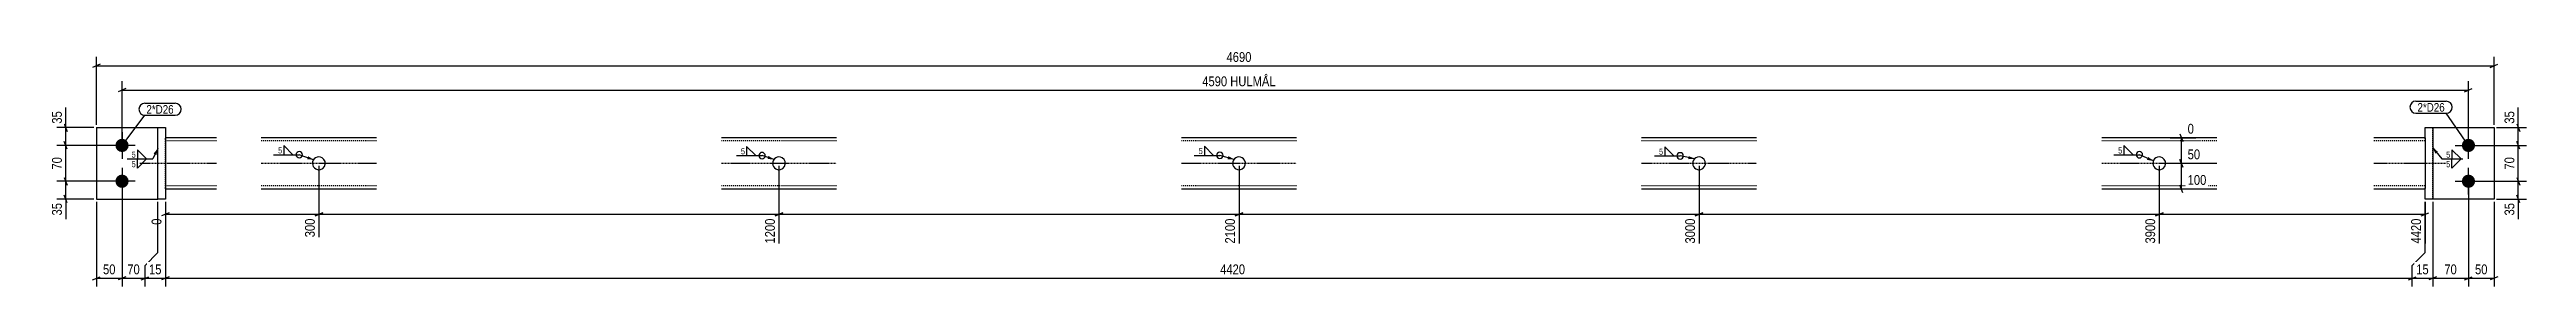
# Model space of a CAD drawing. Header units: millimetres. Extents: x 8 to 16338, y 12 to 475.
# Drawn here: x 8 to 4853, y 12 to 475 of the extents above; entities that cross this region are included whole.
import ezdxf

# ---------------------------------------------------------------- set-up
doc = ezdxf.new("R2010")
doc.units = ezdxf.units.MM
doc.linetypes.add('DXK_LINE_DOT2', pattern=[3.9198, 1.9599, -1.9599])
doc.linetypes.add('DXK_LINE_DOT3', pattern=[5.9187, 2.979, -0.9799, 0.9799, -0.9799])
for name, color, linetype in [('MÅLSÆTNING', 7, 'Continuous'), ('STÅL', 7, 'Continuous'), ('TEKST', 7, 'Continuous')]:
    doc.layers.add(name, color=color, linetype=linetype)
doc.styles.add('Arial Narrow', font='ARIALN.TTF', dxfattribs={"height": 0.2})

msp = doc.modelspace()

# ---------------------------------------------------------------- hatches: boundary and pattern name
at = {"layer": 'STÅL', "linetype": 'Continuous'}
for points in [[(149.8, 274.5, -1), (149.8, 300.5, -1)], [(4739.8, 300.5, -1), (4739.8, 274.5, -1)], [(149.8, 204.5, -1), (149.8, 230.5, -1)], [(4739.8, 230.5, -1), (4739.8, 204.5, -1)]]:
    msp.add_hatch(color=96, dxfattribs=at).paths.add_polyline_path(points)
at = {"layer": 'TEKST', "linetype": 'Continuous'}
for points in [[(211.5, 271.5), (219.8, 281.5), (217.2, 268.9)], [(513.9, 266.5), (524.6, 259.4), (511.8, 260.7)], [(1414.4, 266.9), (1425.4, 260.2), (1412.6, 260.9)], [(2314.2, 266.6), (2325.4, 260.2), (2312.5, 260.6)], [(3214.8, 266.7), (3226.4, 261.2), (3213.5, 260.6)], [(4113.3, 265), (4123.5, 257.1), (4110.8, 259.3)]]:
    msp.add_hatch(color=3, dxfattribs=at).paths.add_polyline_path(points)

# ---------------------------------------------------------------- linework, layer by layer
at = {"layer": 'MÅLSÆTNING', "color": 7, "linetype": 'Continuous'}
for p, q in [((107.3, 446), (92.3, 440)), ((99.8, 327.5), (99.8, 460.7)), ((99.8, 443), (4789.8, 443)), ((4782.3, 440), (4797.3, 446)), ((4789.8, 327.5), (4789.8, 460.7)), ((157.3, 398.4), (142.3, 392.4)), ((149.8, 292.5), (149.8, 413.2)), ((149.8, 395.4), (4739.8, 395.4)), ((4732.3, 392.4), (4747.3, 398.4)), ((4739.8, 292.5), (4739.8, 413.2)), ((94.8, 322.5), (22, 322.5)), ((36.8, 330), (42.8, 315)), ((42.8, 280), (36.8, 295)), ((42.8, 280), (36.8, 295)), ((39.8, 287.5), (39.8, 322.5)), ((4794.8, 322.5), (4853.2, 322.5)), ((4834.2, 330), (4840.2, 315)), ((4840.2, 280), (4834.2, 295)), ((4840.2, 280), (4834.2, 295)), ((4837.2, 287.5), (4837.2, 322.5)), ((144.8, 287.5), (22, 287.5)), ((144.8, 287.5), (22, 287.5)), ((39.8, 217.5), (39.8, 287.5)), ((534.8, 247.5), (534.8, 108)), ((534.8, 247.5), (534.8, 108)), ((1434.8, 247.5), (1434.8, 95.8)), ((2334.8, 247.5), (2334.8, 95.8)), ((2334.8, 247.5), (2334.8, 95.8)), ((3234.8, 247.5), (3234.8, 95.8)), ((3234.8, 247.5), (3234.8, 95.8)), ((4134.8, 247.5), (4134.8, 95.8)), ((4134.8, 247.5), (4134.8, 95.8)), ((4139.8, 252.5), (4218.5, 252.5)), ((4175.3, 260), (4181.3, 245)), ((4178.3, 202.5), (4178.3, 252.5)), ((4744.8, 287.5), (4853.2, 287.5)), ((4744.8, 287.5), (4853.2, 287.5)), ((4837.2, 217.5), (4837.2, 287.5)), ((144.8, 217.5), (22, 217.5)), ((36.8, 225), (42.8, 210)), ((149.8, 212.5), (149.8, 12)), ((4156.5, 202.5), (4230.7, 202.5)), ((4181.3, 195), (4175.3, 210)), ((4739.8, 212.5), (4739.8, 12)), ((4744.8, 217.5), (4853.2, 217.5)), ((4744.8, 217.5), (4853.2, 217.5)), ((4834.2, 225), (4840.2, 210)), ((4834.2, 225), (4840.2, 210)), ((4837.2, 182.5), (4837.2, 217.5)), ((94.8, 182.5), (22, 182.5)), ((42.8, 175), (36.8, 190)), ((99.8, 177.5), (99.8, 12)), ((219.8, 78), (219.8, 177.5)), ((242.3, 156), (227.3, 150)), ((234.8, 177.5), (234.8, 132.4)), ((234.8, 153), (534.8, 153)), ((542.3, 156), (527.3, 150)), ((527.3, 150), (542.3, 156)), ((534.8, 153), (1434.8, 153)), ((1427.3, 150), (1442.3, 156)), ((2342.3, 156), (2327.3, 150)), ((2327.3, 150), (2342.3, 156)), ((2334.8, 153), (3234.8, 153)), ((3242.3, 156), (3227.3, 150)), ((3227.3, 150), (3242.3, 156)), ((3234.8, 153), (4134.8, 153)), ((4142.3, 156), (4127.3, 150)), ((4127.3, 150), (4142.3, 156)), ((4134.8, 153), (4654.8, 153)), ((4647.3, 150), (4662.3, 156)), ((4654.8, 177.5), (4654.8, 95.8)), ((4789.8, 177.5), (4789.8, 12)), ((4794.8, 182.5), (4853.2, 182.5)), ((4840.2, 175), (4834.2, 190)), ((194.8, 53), (219.8, 78)), ((194.8, 12), (194.8, 53)), ((4629.8, 12), (4629.8, 53)), ((4629.8, 12), (4629.8, 53)), ((92.3, 25), (107.3, 31)), ((157.3, 31), (142.3, 25)), ((149.8, 28), (194.8, 28)), ((187.3, 25), (202.3, 31)), ((242.3, 31), (227.3, 25)), ((242.3, 31), (227.3, 25)), ((234.8, 28), (4629.8, 28)), ((4622.3, 25), (4637.3, 31)), ((4622.3, 25), (4637.3, 31)), ((4677.3, 31), (4662.3, 25)), ((4732.3, 25), (4747.3, 31)), ((4739.8, 28), (4789.8, 28)), ((4797.3, 31), (4782.3, 25))]:
    msp.add_line(p, q, dxfattribs=at)
at = {"layer": 'STÅL', "color": 2, "linetype": 'Continuous'}
for p, q in [((99.8, 322.5), (219.8, 322.5)), ((99.8, 322.5), (99.8, 182.5)), ((219.8, 182.5), (219.8, 322.5)), ((219.8, 322.5), (234.8, 322.5)), ((234.8, 322.5), (234.8, 300.6)), ((334.8, 302.5), (234.8, 302.5)), ((234.8, 300.6), (234.8, 204.3)), ((647.3, 302.5), (422.3, 302.5)), ((1547.3, 302.5), (1322.3, 302.5)), ((2447.3, 302.5), (2222.3, 302.5)), ((3347.3, 302.5), (3122.3, 302.5)), ((4247.3, 302.5), (4022.3, 302.5)), ((4654.8, 302.5), (4554.8, 302.5)), ((4654.8, 300.6), (4654.8, 322.5)), ((4654.8, 322.5), (4669.8, 322.5)), ((4654.8, 300.6), (4654.8, 204.3)), ((4669.8, 322.5), (4789.8, 322.5)), ((4669.8, 322.5), (4669.8, 182.5)), ((4789.8, 322.5), (4789.8, 182.5)), ((234.8, 204.3), (234.8, 182.5)), ((234.8, 202.5), (334.8, 202.5)), ((422.3, 202.5), (647.3, 202.5)), ((1322.3, 202.5), (1547.3, 202.5)), ((2222.3, 202.5), (2447.3, 202.5)), ((3122.3, 202.5), (3347.3, 202.5)), ((4022.3, 202.5), (4247.3, 202.5)), ((4554.8, 202.5), (4654.8, 202.5)), ((4654.8, 182.5), (4654.8, 204.3)), ((99.8, 182.5), (219.8, 182.5)), ((234.8, 182.5), (219.8, 182.5)), ((4669.8, 182.5), (4654.8, 182.5)), ((4789.8, 182.5), (4669.8, 182.5))]:
    msp.add_line(p, q, dxfattribs=at)
at = {"layer": 'STÅL', "color": 96, "linetype": 'Continuous'}
for p, q in [((149.8, 313.5), (149.8, 261.5)), ((4739.8, 261.5), (4739.8, 313.5)), ((175.8, 287.5), (123.8, 287.5)), ((149.8, 243.5), (149.8, 191.5)), ((4713.8, 287.5), (4765.8, 287.5)), ((4739.8, 191.5), (4739.8, 243.5)), ((175.8, 217.5), (123.8, 217.5)), ((4713.8, 217.5), (4765.8, 217.5))]:
    msp.add_line(p, q, dxfattribs=at)
at = {"layer": 'STÅL', "color": 7, "linetype": 'DXK_LINE_DOT2'}
for p, q in [((219.8, 182.5), (219.8, 322.5)), ((234.8, 302.5), (234.8, 301.6)), ((234.8, 300.6), (234.8, 301.6)), ((234.8, 204.3), (234.8, 300.6)), ((334.8, 296.5), (234.8, 296.5)), ((647.3, 296.5), (422.3, 296.5)), ((1547.3, 296.5), (1322.3, 296.5)), ((2447.3, 296.5), (2222.3, 296.5)), ((3347.3, 296.5), (3122.3, 296.5)), ((4247.3, 296.5), (4022.3, 296.5)), ((4654.8, 296.5), (4554.8, 296.5)), ((4654.8, 302.5), (4654.8, 300.6)), ((4654.8, 300.6), (4654.8, 204.3)), ((4669.8, 182.5), (4669.8, 322.5)), ((334.8, 208.5), (234.8, 208.5)), ((234.8, 202.5), (234.8, 204.3)), ((647.3, 208.5), (422.3, 208.5)), ((1547.3, 208.5), (1322.3, 208.5)), ((2447.3, 208.5), (2222.3, 208.5)), ((3347.3, 208.5), (3122.3, 208.5)), ((4247.3, 208.5), (4022.3, 208.5)), ((4654.8, 208.5), (4554.8, 208.5)), ((4654.8, 203.4), (4654.8, 204.3)), ((4654.8, 203.4), (4654.8, 202.5))]:
    msp.add_line(p, q, dxfattribs=at)
at = {"layer": 'STÅL', "color": 7, "linetype": 'DXK_LINE_DOT3'}
for p, q in [((184.8, 252.5), (334.8, 252.5)), ((422.3, 252.5), (647.3, 252.5)), ((534.8, 252.5), (534.8, 252.5)), ((1322.3, 252.5), (1547.3, 252.5)), ((1434.8, 252.5), (1434.8, 252.5)), ((2222.3, 252.5), (2447.3, 252.5)), ((2334.8, 252.5), (2334.8, 252.5)), ((3122.3, 252.5), (3347.3, 252.5)), ((3234.8, 252.5), (3234.8, 252.5)), ((4022.3, 252.5), (4247.3, 252.5)), ((4134.8, 252.5), (4134.8, 252.5)), ((4554.8, 252.5), (4704.8, 252.5))]:
    msp.add_line(p, q, dxfattribs=at)
at = {"layer": 'STÅL', "color": 2, "linetype": 'Continuous'}
for centre, start, end in [((534.8, 252.5), 60.3737, 240.3737), ((534.8, 252.5), 240.3737, 60.3737), ((1434.8, 252.5), 60.3737, 240.3737), ((1434.8, 252.5), 240.3737, 60.3737), ((2334.8, 252.5), 30.3737, 210.3737), ((2334.8, 252.5), 210.3737, 30.3737), ((3234.8, 252.5), 60.3737, 240.3737), ((3234.8, 252.5), 240.3737, 60.3737), ((4134.8, 252.5), 60.3737, 240.3737), ((4134.8, 252.5), 240.3737, 60.3737)]:
    msp.add_arc(centre, 12.5, start, end, dxfattribs=at)
at = {"layer": 'TEKST', "color": 3, "linetype": 'Continuous'}
for p, q in [((219.8, 281.5), (210.1, 261.2)), ((524.6, 259.4), (496.5, 269.4)), ((1425.4, 260.2), (1401.8, 267.6)), ((2325.4, 260.2), (2297.3, 268.1)), ((3226.4, 261.2), (3197.7, 267)), ((4123.5, 257.1), (4096.1, 269.3))]:
    msp.add_line(p, q, dxfattribs=at)
for centre, start, end in [((496.5, 269.4), 90, 270), ((496.5, 269.4), 270, 90), ((1401.8, 267.6), 90, 270), ((1401.8, 267.6), 270, 90), ((2297.3, 268.1), 90, 270), ((2297.3, 268.1), 270, 90), ((3197.7, 267), 90, 270), ((3197.7, 267), 270, 90), ((4096.1, 269.3), 90, 270), ((4096.1, 269.3), 270, 90)]:
    msp.add_arc(centre, 6.25, start, end, dxfattribs=at)

# ---------------------------------------------------------------- wipeouts: each hides what was drawn before it
at = {"color": 0}
for points in [[(250.8, 349.5), (250.8, 367), (197.5, 367), (197.5, 349.5)], [(4693.4, 353.5), (4693.4, 371), (4640.1, 371), (4640.1, 353.5)]]:
    msp.add_wipeout(points, dxfattribs=at).dxf.layer = 'TEKST'

# ---------------------------------------------------------------- next in the draw order: wipeouts: each hides what was drawn before it
for points, layer in [([(2363.1, 446.8), (2363.1, 474.7), (2306.4, 474.7), (2306.4, 446.8)], 'MÅLSÆTNING'), ([(36, 358.3), (8, 358.3), (8, 326), (36, 326)], 'MÅLSÆTNING'), ([(4833.5, 358.3), (4805.5, 358.3), (4805.5, 326), (4833.5, 326)], 'MÅLSÆTNING'), ([(36, 268.7), (8, 268.7), (8, 236.3), (36, 236.3)], 'MÅLSÆTNING'), ([(4833.5, 268.7), (4805.5, 268.7), (4805.5, 236.3), (4833.5, 236.3)], 'MÅLSÆTNING'), ([(4833.5, 179), (4805.5, 179), (4805.5, 146.6), (4833.5, 146.6)], 'MÅLSÆTNING'), ([(188.4, 31.8), (188.4, 59.8), (156.1, 59.8), (156.1, 31.8)], 'MÅLSÆTNING'), ([(2350.6, 31.8), (2350.6, 59.8), (2293.9, 59.8), (2293.9, 31.8)], 'MÅLSÆTNING'), ([(4780.9, 31.8), (4780.9, 59.8), (4748.6, 59.8), (4748.6, 31.8)], 'MÅLSÆTNING'), ([(250.8, 349.5), (250.8, 367), (197.5, 367), (197.5, 349.5)], 'TEKST'), ([(4693.4, 353.5), (4693.4, 371), (4640.1, 371), (4640.1, 353.5)], 'TEKST'), ([(463.7, 270.9), (463.7, 285.4), (454.1, 285.4), (454.1, 270.9)], 'TEKST'), ([(1369.1, 269.1), (1369.1, 283.6), (1359.5, 283.6), (1359.5, 269.1)], 'TEKST'), ([(2264.6, 269.6), (2264.6, 284.1), (2255, 284.1), (2255, 269.6)], 'TEKST'), ([(3165, 268.5), (3165, 283), (3155.4, 283), (3155.4, 268.5)], 'TEKST'), ([(4063.4, 270.8), (4063.4, 285.3), (4053.7, 285.3), (4053.7, 270.8)], 'TEKST')]:
    msp.add_wipeout(points, dxfattribs=at).dxf.layer = layer
at = {"color": 0, "linetype": 'Continuous'}
for points in [[(4218.9, 256.5), (4218.9, 284.5), (4186.5, 284.5), (4186.5, 256.5)], [(230.8, 148.5), (202.8, 148.5), (202.8, 128.4), (230.8, 128.4)], [(530.8, 148.5), (502.8, 148.5), (502.8, 104), (530.8, 104)], [(1430.8, 148.5), (1402.8, 148.5), (1402.8, 91.8), (1430.8, 91.8)], [(3230.8, 148.5), (3202.8, 148.5), (3202.8, 91.8), (3230.8, 91.8)], [(4130.8, 148.5), (4102.8, 148.5), (4102.8, 91.8), (4130.8, 91.8)], [(4650.8, 148.5), (4622.8, 148.5), (4622.8, 91.8), (4650.8, 91.8)]]:
    msp.add_wipeout(points, dxfattribs=at).dxf.layer = 'MÅLSÆTNING'

# ---------------------------------------------------------------- next in the draw order: linework, layer by layer
at = {"layer": 'MÅLSÆTNING', "color": 7, "linetype": 'Continuous'}
for p, q in [((39.8, 322.5), (39.8, 361.8)), ((39.8, 322.5), (39.8, 361.8)), ((4837.2, 322.5), (4837.2, 361.8)), ((4837.2, 322.5), (4837.2, 361.8)), ((4156, 302.5), (4206.3, 302.5)), ((4175.3, 310), (4181.3, 295)), ((1434.8, 247.5), (1434.8, 95.8)), ((144.8, 217.5), (22, 217.5)), ((36.8, 225), (42.8, 210)), ((39.8, 182.5), (39.8, 217.5)), ((149.8, 212.5), (149.8, 12)), ((4739.8, 212.5), (4739.8, 12)), ((219.8, 78), (219.8, 177.5)), ((234.8, 177.5), (234.8, 12)), ((234.8, 177.5), (234.8, 12)), ((1442.3, 156), (1427.3, 150)), ((1434.8, 153), (2334.8, 153)), ((4654.8, 78), (4654.8, 177.5)), ((4654.8, 78), (4654.8, 177.5)), ((4669.8, 177.5), (4669.8, 12)), ((4837.2, 182.5), (4837.2, 143.1)), ((4837.2, 182.5), (4837.2, 143.1)), ((194.8, 53), (219.8, 78)), ((194.8, 12), (194.8, 53)), ((4629.8, 53), (4654.8, 78)), ((4629.8, 53), (4654.8, 78)), ((99.8, 28), (149.8, 28)), ((157.3, 31), (142.3, 25)), ((187.3, 25), (202.3, 31)), ((194.8, 28), (234.8, 28)), ((4669.8, 28), (4739.8, 28)), ((4732.3, 25), (4747.3, 31))]:
    msp.add_line(p, q, dxfattribs=at)
at = {"layer": 'TEKST', "color": 7, "linetype": 'Continuous'}
for p, q in [((149.8, 287.5), (194.5, 346.5)), ((194.5, 370), (253.8, 370)), ((194.5, 346.5), (253.8, 346.5)), ((4637.1, 374), (4696.4, 374)), ((4637.1, 350.5), (4696.4, 350.5)), ((4739.8, 287.5), (4696.4, 350.5))]:
    msp.add_line(p, q, dxfattribs=at)
at = {"layer": 'TEKST', "color": 3, "linetype": 'Continuous'}
for p, q in [((446.4, 269.4), (496.5, 269.4)), ((484.1, 269.4), (466.3, 287.3)), ((466.3, 287.3), (466.3, 269.4)), ((466.3, 269.4), (484.1, 269.4)), ((1351.7, 267.6), (1401.8, 267.6)), ((1389.5, 267.6), (1371.6, 285.4)), ((1371.6, 285.4), (1371.6, 267.6)), ((1371.6, 267.6), (1389.5, 267.6)), ((2247.2, 268.1), (2297.3, 268.1)), ((2285, 268.1), (2267.2, 286)), ((2267.2, 286), (2267.2, 268.1)), ((2267.2, 268.1), (2285, 268.1)), ((3147.6, 267), (3197.7, 267)), ((3185.4, 267), (3167.6, 284.9)), ((3167.6, 284.9), (3167.6, 267)), ((3167.6, 267), (3185.4, 267)), ((4046, 269.3), (4096.1, 269.3)), ((4083.8, 269.3), (4065.9, 287.1)), ((4065.9, 287.1), (4065.9, 269.3)), ((4065.9, 269.3), (4083.8, 269.3))]:
    msp.add_line(p, q, dxfattribs=at)
at = {"layer": 'TEKST', "color": 7, "linetype": 'Continuous'}
for centre, radius, start, end in [((194.5, 358.2), 11.7, 90, 270), ((253.8, 358.2), 11.7, 270, 90), ((4637.1, 362.2), 11.8, 90, 270), ((4696.4, 362.2), 11.7, 270, 90)]:
    msp.add_arc(centre, radius, start, end, dxfattribs=at)

# ---------------------------------------------------------------- next in the draw order: texts
at = {"layer": 'MÅLSÆTNING', "color": 3, "style": 'Arial Narrow'}
for s, p in [('4690', (2310.4, 450.7)), ('70', (160.1, 35.8)), ('4420', (2297.9, 35.8)), ('50', (4752.6, 35.8))]:
    msp.add_text(s, height=19.09, dxfattribs=at).set_placement(p)
for s, p in [('35', (32, 330)), ('35', (4829.5, 330)), ('70', (32, 240.3)), ('70', (4829.5, 240.3)), ('35', (4829.5, 150.6))]:
    msp.add_text(s, height=19.09, rotation=90.0002, dxfattribs=at).set_placement(p)
at = {"layer": 'MÅLSÆTNING', "color": 3, "linetype": 'Continuous', "style": 'Arial Narrow'}
msp.add_text('50', height=19.09, dxfattribs=at).set_placement((4190.5, 260.5))
for s, height, p in [('0', 19.1, (226.8, 132.4)), ('300', 19.09, (526.8, 108)), ('1200', 19.09, (1426.8, 95.8)), ('3000', 19.09, (3226.8, 95.8)), ('3900', 19.09, (4126.8, 95.8)), ('4420', 19.09, (4646.8, 95.8))]:
    msp.add_text(s, height=height, rotation=90.0002, dxfattribs=at).set_placement(p)
at = {"layer": 'TEKST', "color": 3, "style": 'Arial Narrow'}
for s, height, p in [('2*D26', 16.7, (197.5, 349.5)), ('2*D26', 16.7, (4640.1, 353.5)), ('5', 11.9, (455.1, 271.9)), ('5', 11.9, (1360.5, 270.1)), ('5', 11.9, (2256, 270.6)), ('5', 11.9, (3156.4, 269.5)), ('5', 11.9, (4054.7, 271.8))]:
    msp.add_text(s, height=height, dxfattribs=at).set_placement(p)

# ---------------------------------------------------------------- next in the draw order: wipeouts: each hides what was drawn before it
at = {"color": 0, "linetype": 'Continuous'}
msp.add_wipeout([(4231, 206.5), (4231, 234.5), (4186.5, 234.5), (4186.5, 206.5)], dxfattribs=at).dxf.layer = 'MÅLSÆTNING'

# ---------------------------------------------------------------- next in the draw order: linework, layer by layer
at = {"layer": 'MÅLSÆTNING', "color": 7, "linetype": 'Continuous'}
for p, q in [((4178.3, 252.5), (4178.3, 302.5)), ((4139.8, 252.5), (4218.5, 252.5)), ((4181.3, 245), (4175.3, 260))]:
    msp.add_line(p, q, dxfattribs=at)

# ---------------------------------------------------------------- next in the draw order: texts
at = {"layer": 'MÅLSÆTNING', "color": 3, "linetype": 'Continuous', "style": 'Arial Narrow'}
msp.add_text('100', height=19.09, dxfattribs=at).set_placement((4190.5, 210.5))

# ---------------------------------------------------------------- next in the draw order: wipeouts: each hides what was drawn before it
at = {"color": 0}
for points, layer in [([(2410.6, 399.2), (2410.6, 427.2), (2258.9, 427.2), (2258.9, 399.2)], 'MÅLSÆTNING'), ([(36, 179), (8, 179), (8, 146.6), (36, 146.6)], 'MÅLSÆTNING'), ([(140.9, 31.8), (140.9, 59.8), (108.6, 59.8), (108.6, 31.8)], 'MÅLSÆTNING'), ([(230.9, 31.8), (230.9, 59.8), (198.6, 59.8), (198.6, 31.8)], 'MÅLSÆTNING'), ([(4720.9, 31.8), (4720.9, 59.8), (4688.6, 59.8), (4688.6, 31.8)], 'MÅLSÆTNING'), ([(177.3, 262.7), (177.3, 277.2), (167.7, 277.2), (167.7, 262.7)], 'TEKST'), ([(4704.9, 262.6), (4704.9, 277.1), (4695.3, 277.1), (4695.3, 262.6)], 'TEKST')]:
    msp.add_wipeout(points, dxfattribs=at).dxf.layer = layer
at = {"color": 0, "linetype": 'Continuous'}
msp.add_wipeout([(2330.8, 148.5), (2302.8, 148.5), (2302.8, 91.8), (2330.8, 91.8)], dxfattribs=at).dxf.layer = 'MÅLSÆTNING'

# ---------------------------------------------------------------- next in the draw order: linework, layer by layer
at = {"layer": 'MÅLSÆTNING', "color": 7, "linetype": 'Continuous'}
for p, q in [((39.8, 182.5), (39.8, 143.1)), ((39.8, 182.5), (39.8, 143.1)), ((4669.8, 177.5), (4669.8, 12)), ((4629.8, 28), (4669.8, 28)), ((4677.3, 31), (4662.3, 25))]:
    msp.add_line(p, q, dxfattribs=at)
at = {"layer": 'TEKST', "color": 3, "linetype": 'Continuous'}
for p, q in [((197.7, 261.2), (179.9, 279)), ((179.9, 279), (179.9, 261.2)), ((179.9, 261.2), (197.7, 261.2)), ((4725.3, 261.1), (4707.5, 279)), ((4707.5, 279), (4707.5, 261.1)), ((4707.5, 261.1), (4725.3, 261.1))]:
    msp.add_line(p, q, dxfattribs=at)

# ---------------------------------------------------------------- next in the draw order: texts
at = {"layer": 'MÅLSÆTNING', "color": 3, "style": 'Arial Narrow'}
for s, height, p in [('4590 HULMÅL', 19.089, (2262.9, 403.2)), ('50', 19.09, (112.6, 35.8)), ('15', 19.09, (202.6, 35.8)), ('70', 19.09, (4692.6, 35.8))]:
    msp.add_text(s, height=height, dxfattribs=at).set_placement(p)
msp.add_text('35', height=19.09, rotation=90.0002, dxfattribs=at).set_placement((32, 150.6))
at = {"layer": 'MÅLSÆTNING', "color": 3, "linetype": 'Continuous', "style": 'Arial Narrow'}
msp.add_text('2100', height=19.09, rotation=90.0002, dxfattribs=at).set_placement((2326.8, 95.8))

# ---------------------------------------------------------------- next in the draw order: wipeouts: each hides what was drawn before it
at = {"color": 0, "linetype": 'Continuous'}
msp.add_wipeout([(4206.7, 306.5), (4206.7, 334.5), (4186.5, 334.5), (4186.5, 306.5)], dxfattribs=at).dxf.layer = 'MÅLSÆTNING'

# ---------------------------------------------------------------- next in the draw order: texts
at = {"layer": 'MÅLSÆTNING', "color": 3, "linetype": 'Continuous', "style": 'Arial Narrow'}
msp.add_text('0', height=19.1, dxfattribs=at).set_placement((4190.5, 310.5))

# ---------------------------------------------------------------- next in the draw order: wipeouts: each hides what was drawn before it
at = {"color": 0}
msp.add_wipeout([(4665.9, 31.8), (4665.9, 59.8), (4633.6, 59.8), (4633.6, 31.8)], dxfattribs=at).dxf.layer = 'MÅLSÆTNING'
at = {"color": 0, "linetype": 'Continuous'}
for points in [[(177.3, 243.9), (177.3, 258.4), (167.7, 258.4), (167.7, 243.9)], [(4704.9, 243.9), (4704.9, 258.4), (4695.3, 258.4), (4695.3, 243.9)]]:
    msp.add_wipeout(points, dxfattribs=at).dxf.layer = 'TEKST'

# ---------------------------------------------------------------- next in the draw order: hatches: boundary and pattern name
at = {"layer": 'TEKST', "linetype": 'Continuous'}
msp.add_hatch(color=3, dxfattribs=at).paths.add_polyline_path([(4675.2, 271.3), (4669.8, 282.9), (4680.1, 275.2)])

# ---------------------------------------------------------------- next in the draw order: linework, layer by layer
at = {"layer": 'TEKST', "color": 3, "linetype": 'Continuous'}
for p, q in [((159.9, 261.2), (210.1, 261.2)), ((179.9, 261.2), (197.7, 261.2)), ((197.7, 261.2), (179.9, 243.3)), ((179.9, 243.3), (179.9, 261.2)), ((4669.8, 282.9), (4687.5, 261.1)), ((4687.5, 261.1), (4728.9, 261.1)), ((4707.5, 261.1), (4725.3, 261.1)), ((4725.3, 261.1), (4707.5, 243.3)), ((4707.5, 243.3), (4707.5, 261.1))]:
    msp.add_line(p, q, dxfattribs=at)

# ---------------------------------------------------------------- next in the draw order: texts
at = {"layer": 'MÅLSÆTNING', "color": 3, "style": 'Arial Narrow'}
msp.add_text('15', height=19.09, dxfattribs=at).set_placement((4637.6, 35.8))
at = {"layer": 'TEKST', "color": 3, "style": 'Arial Narrow'}
for p in [(168.7, 263.7), (4696.3, 263.6)]:
    msp.add_text('5', height=11.9, dxfattribs=at).set_placement(p)
at = {"layer": 'TEKST', "color": 3, "linetype": 'Continuous', "style": 'Arial Narrow'}
for p in [(168.7, 244.9), (4696.3, 244.9)]:
    msp.add_text('5', height=11.9, dxfattribs=at).set_placement(p)

doc.saveas('drawing.dxf')
